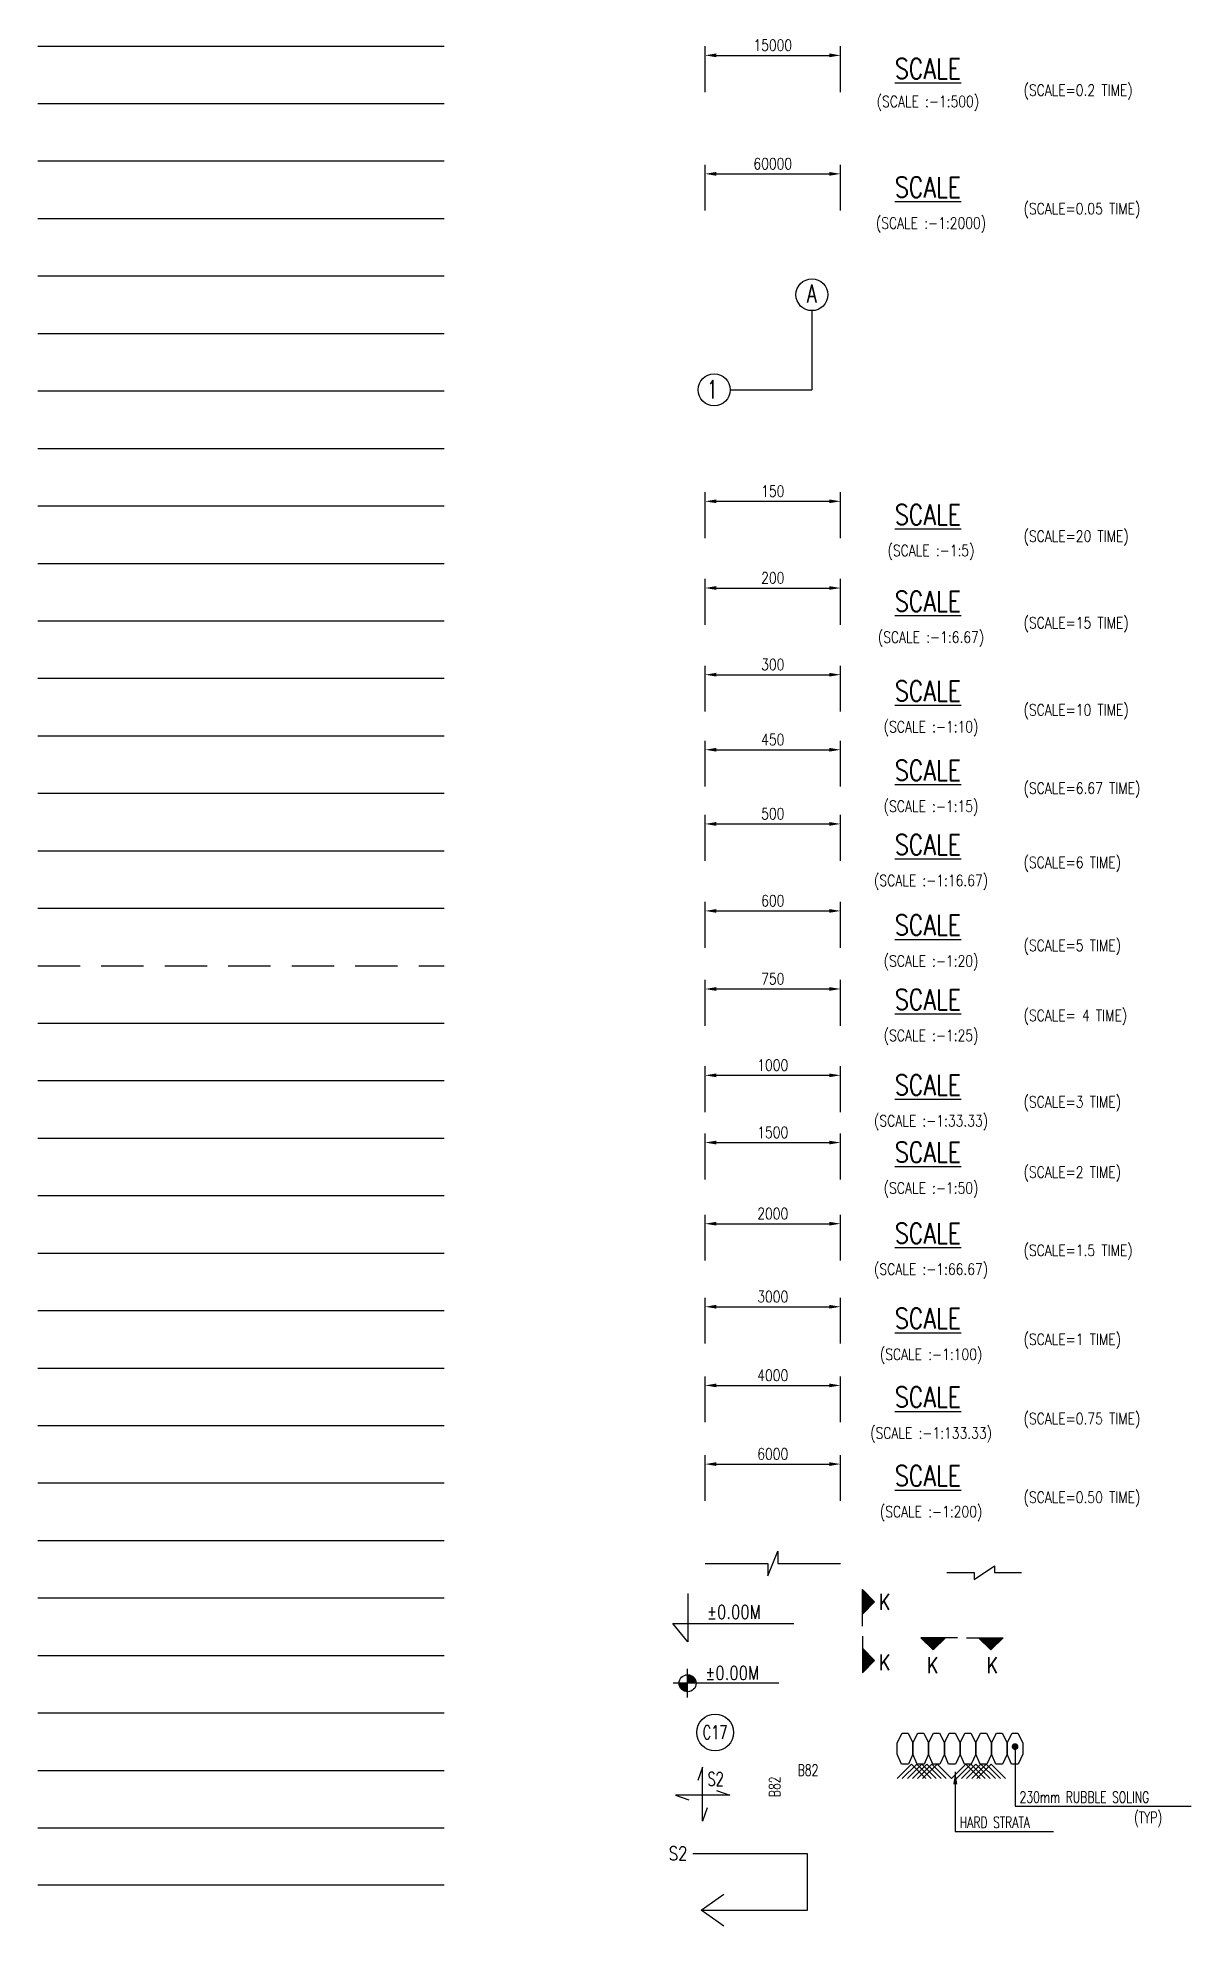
# Model space of a CAD drawing. Extents: x 455722 to 896904, y -439105 to -272741.
# Drawn here: x 455722 to 481269, y -339450 to -297623 of the extents above; entities that cross this region are included whole.
import ezdxf
from ezdxf.enums import TextEntityAlignment as Align
from ezdxf.lldxf.tags import DXFTag

# ---------------------------------------------------------------- set-up
doc = ezdxf.new("R2010")
doc.units = 0
doc.header["$LTSCALE"] = 500
doc.header["$MEASUREMENT"] = 0
doc.linetypes.add('HIDDEN2', pattern=[0.1875, 0.125, -0.0625])
doc.layers.get('DEFPOINTS').update_dxf_attribs({"color": 4})
for name, color, linetype in [('LINE CUT', 8, 'Continuous'), ('P.C.C.', 8, 'Continuous'), ('S-BEAM INNER', 4, 'HIDDEN2'), ('S-BEAM NO', 3, 'Continuous'), ('S-BEAM OUTER', 4, 'Continuous'), ('S-BEAM SIZES', 3, 'Continuous'), ('S-BRECK LINE', 8, 'Continuous'), ('S-CLOUD', 7, 'Continuous'), ('S-COLUMN', 1, 'Continuous'), ('S-COLUMN CIRCLE', 9, 'Continuous'), ('S-COLUMN HATCH', 8, 'Continuous'), ('S-COLUMN NO', 2, 'Continuous'), ('S-COLUMN SIZES', 2, 'Continuous'), ('S-CONCRET LINE', 4, 'Continuous'), ('S-CUT LINE', 8, 'Continuous'), ('S-DIM-1', 5, 'Continuous'), ('S-FILLING', 9, 'Continuous'), ('S-FOOTING', 4, 'Continuous'), ('S-FOOTING  DIMENTION', 5, 'Continuous'), ('S-FOOTING TYPE', 3, 'Continuous'), ('S-GRIDE CIRCLE', 8, 'Continuous'), ('S-GRIDE LINE', 8, 'CENTER'), ('S-GRIDE NO', 1, 'Continuous'), ('S-LEVEL SECTION', 3, 'Continuous'), ('S-LEVLE PLAN', 3, 'Continuous'), ('S-PCC', 9, 'Continuous'), ('S-REINFORCEMENT', 6, 'Continuous'), ('S-RETAINING WALL', 6, 'Continuous'), ('S-SECTION MARK', 1, 'Continuous'), ('S-SLAB MARK', 3, 'Continuous'), ('S-SLAB NO', 3, 'Continuous'), ('S-STIRUPS)', 3, 'Continuous'), ('S-SUNK', 9, 'Continuous'), ('S-TEXT', 2, 'Continuous'), ('S-TEXT-1', 4, 'Continuous'), ('S-TITLE', 6, 'Continuous'), ('S-WATER PROFING', 9, 'Continuous'), ('SCHEDULE LINE-1', 7, 'Continuous'), ('SCHEDULE LINE-2', 5, 'Continuous')]:
    doc.layers.add(name, color=color, linetype=linetype)
doc.styles.add('ROMANS', font='simplex.shx', dxfattribs={"width": 0.8, "height": 275, "bigfont": 'bigfont.shx'})
tags = doc.linetypes.add('CENTER', pattern=[2, 1.25, -0.25, 0.25, -0.25]).pattern_tags.tags
tags[10:11] = [DXFTag(74, 4), DXFTag(75, 0), DXFTag(340, '0'), DXFTag(46, 1.0), DXFTag(50, 0.0), DXFTag(44, 0.0), DXFTag(45, 0.0)]
tags[8:9] = [DXFTag(74, 4), DXFTag(75, 0), DXFTag(340, '0'), DXFTag(46, 1.0), DXFTag(50, 0.0), DXFTag(44, 0.0), DXFTag(45, 0.0)]
tags[6:7] = [DXFTag(74, 4), DXFTag(75, 0), DXFTag(340, '0'), DXFTag(46, 1.0), DXFTag(50, 0.0), DXFTag(44, 0.0), DXFTag(45, 0.0)]
tags[4:5] = [DXFTag(74, 4), DXFTag(75, 0), DXFTag(340, '0'), DXFTag(46, 1.0), DXFTag(50, 0.0), DXFTag(44, 0.0), DXFTag(45, 0.0)]
doc.dimstyles.new('dim10', dxfattribs={"dimtxt": 250, "dimasz": 250, "dimexe": 200, "dimexo": 200, "dimgap": 100, "dimtad": 1, "dimdec": 0, "dimlfac": 0.1, "dimzin": 0, "dimdsep": 46, "dimtxsty": 'ROMANS', "dimcen": 0, "dimclrd": 5, "dimclre": 5, "dimclrt": 4, "dimadec": 0, "dimazin": 0, "dimtfac": 1, "dimtdec": 0, "dimtix": 1, "dimtofl": 0, "dimtmove": 2, "dimatfit": 3, "dimfxl": 0, "dimtolj": 1, "dimtzin": 0, "dimlwd": -1, "dimlwe": -1, "dimarcsym": 0})
doc.dimstyles.new('dim100', dxfattribs={"dimtxt": 250, "dimasz": 250, "dimexe": 200, "dimexo": 200, "dimgap": 100, "dimtad": 1, "dimdec": 0, "dimzin": 0, "dimdsep": 46, "dimtxsty": 'ROMANS', "dimcen": 0, "dimclrd": 5, "dimclre": 5, "dimclrt": 4, "dimadec": 0, "dimazin": 0, "dimtfac": 1, "dimtdec": 0, "dimtix": 1, "dimtofl": 0, "dimtmove": 2, "dimatfit": 3, "dimfxl": 0, "dimtolj": 1, "dimtzin": 0, "dimlwd": -1, "dimlwe": -1, "dimarcsym": 0})
doc.dimstyles.new('dim133.33(0.75)', dxfattribs={"dimtxt": 250, "dimasz": 250, "dimexe": 200, "dimexo": 200, "dimgap": 100, "dimtad": 1, "dimdec": 0, "dimlfac": 1.333331, "dimzin": 0, "dimdsep": 46, "dimtxsty": 'ROMANS', "dimcen": 0, "dimclrd": 5, "dimclre": 5, "dimclrt": 4, "dimadec": 0, "dimazin": 0, "dimtfac": 1, "dimtdec": 0, "dimtix": 1, "dimtofl": 0, "dimtmove": 2, "dimatfit": 3, "dimfxl": 0, "dimtolj": 1, "dimtzin": 0, "dimlwd": -1, "dimlwe": -1, "dimarcsym": 0})
doc.dimstyles.new('dim15(6.67)', dxfattribs={"dimtxt": 250, "dimasz": 250, "dimexe": 200, "dimexo": 200, "dimgap": 100, "dimtad": 1, "dimdec": 0, "dimlfac": 0.15, "dimzin": 0, "dimdsep": 46, "dimtxsty": 'ROMANS', "dimcen": 0, "dimclrd": 5, "dimclre": 5, "dimclrt": 4, "dimadec": 0, "dimazin": 0, "dimtfac": 1, "dimtdec": 0, "dimtix": 1, "dimtofl": 0, "dimtmove": 2, "dimatfit": 3, "dimfxl": 0, "dimtolj": 1, "dimtzin": 0, "dimlwd": -1, "dimlwe": -1, "dimarcsym": 0})
doc.dimstyles.new('dim16.67(6)', dxfattribs={"dimtxt": 250, "dimasz": 250, "dimexe": 200, "dimexo": 200, "dimgap": 100, "dimtad": 1, "dimdec": 0, "dimlfac": 0.166665, "dimzin": 0, "dimdsep": 46, "dimtxsty": 'ROMANS', "dimcen": 0, "dimclrd": 5, "dimclre": 5, "dimclrt": 4, "dimadec": 0, "dimazin": 0, "dimtfac": 1, "dimtdec": 0, "dimtix": 1, "dimtofl": 0, "dimtmove": 2, "dimatfit": 3, "dimfxl": 0, "dimtolj": 1, "dimtzin": 0, "dimlwd": -1, "dimlwe": -1, "dimarcsym": 0})
doc.dimstyles.new('dim20', dxfattribs={"dimtxt": 250, "dimasz": 250, "dimexe": 200, "dimexo": 200, "dimgap": 100, "dimtad": 1, "dimdec": 0, "dimlfac": 0.2, "dimzin": 0, "dimdsep": 46, "dimtxsty": 'ROMANS', "dimcen": 0, "dimclrd": 5, "dimclre": 5, "dimclrt": 4, "dimadec": 0, "dimazin": 0, "dimtfac": 1, "dimtdec": 0, "dimtix": 1, "dimtofl": 0, "dimtmove": 2, "dimatfit": 3, "dimfxl": 0, "dimtolj": 1, "dimtzin": 0, "dimlwd": -1, "dimlwe": -1, "dimarcsym": 0})
doc.dimstyles.new('dim200', dxfattribs={"dimtxt": 250, "dimasz": 250, "dimexe": 200, "dimexo": 200, "dimgap": 100, "dimtad": 1, "dimdec": 0, "dimlfac": 2, "dimzin": 0, "dimdsep": 46, "dimtxsty": 'ROMANS', "dimcen": 0, "dimclrd": 5, "dimclre": 5, "dimclrt": 4, "dimadec": 0, "dimazin": 0, "dimtfac": 1, "dimtdec": 0, "dimtix": 1, "dimtofl": 0, "dimtmove": 2, "dimatfit": 3, "dimfxl": 0, "dimtolj": 1, "dimtzin": 0, "dimlwd": -1, "dimlwe": -1, "dimarcsym": 0})
doc.dimstyles.new('dim2000', dxfattribs={"dimtxt": 250, "dimasz": 250, "dimexe": 200, "dimexo": 200, "dimgap": 100, "dimtad": 1, "dimdec": 0, "dimlfac": 20, "dimzin": 0, "dimdsep": 46, "dimtxsty": 'ROMANS', "dimcen": 0, "dimclrd": 5, "dimclre": 5, "dimclrt": 4, "dimadec": 0, "dimazin": 0, "dimtfac": 1, "dimtdec": 0, "dimtix": 1, "dimtofl": 0, "dimtmove": 2, "dimatfit": 3, "dimfxl": 0, "dimtolj": 1, "dimtzin": 0, "dimlwd": -1, "dimlwe": -1, "dimarcsym": 0})
doc.dimstyles.new('dim25', dxfattribs={"dimtxt": 250, "dimasz": 250, "dimexe": 200, "dimexo": 200, "dimgap": 100, "dimtad": 1, "dimdec": 0, "dimlfac": 0.25, "dimzin": 0, "dimdsep": 46, "dimtxsty": 'ROMANS', "dimcen": 0, "dimclrd": 5, "dimclre": 5, "dimclrt": 4, "dimadec": 0, "dimazin": 0, "dimtfac": 1, "dimtdec": 0, "dimtix": 1, "dimtofl": 0, "dimtmove": 2, "dimatfit": 3, "dimfxl": 0, "dimtolj": 1, "dimtzin": 0, "dimlwd": -1, "dimlwe": -1, "dimarcsym": 0})
doc.dimstyles.new('dim33.33', dxfattribs={"dimtxt": 250, "dimasz": 250, "dimexe": 200, "dimexo": 200, "dimgap": 100, "dimtad": 1, "dimdec": 0, "dimlfac": 0.333331, "dimzin": 0, "dimdsep": 46, "dimtxsty": 'ROMANS', "dimcen": 0, "dimclrd": 5, "dimclre": 5, "dimclrt": 4, "dimadec": 0, "dimazin": 0, "dimtfac": 1, "dimtdec": 0, "dimtix": 1, "dimtofl": 0, "dimtmove": 2, "dimatfit": 3, "dimfxl": 0, "dimtolj": 1, "dimtzin": 0, "dimlwd": -1, "dimlwe": -1, "dimarcsym": 0})
doc.dimstyles.new('dim5', dxfattribs={"dimtxt": 250, "dimasz": 250, "dimexe": 200, "dimexo": 200, "dimgap": 100, "dimtad": 1, "dimdec": 0, "dimlfac": 0.05, "dimzin": 0, "dimdsep": 46, "dimtxsty": 'ROMANS', "dimcen": 0, "dimclrd": 5, "dimclre": 5, "dimclrt": 4, "dimadec": 0, "dimazin": 0, "dimtfac": 1, "dimtdec": 0, "dimtix": 1, "dimtofl": 0, "dimtmove": 2, "dimatfit": 3, "dimfxl": 0, "dimtolj": 1, "dimtzin": 0, "dimlwd": -1, "dimlwe": -1, "dimarcsym": 0})
doc.dimstyles.new('dim50', dxfattribs={"dimtxt": 250, "dimasz": 250, "dimexe": 200, "dimexo": 200, "dimgap": 100, "dimtad": 1, "dimdec": 0, "dimlfac": 0.5, "dimzin": 0, "dimdsep": 46, "dimtxsty": 'ROMANS', "dimcen": 0, "dimclrd": 5, "dimclre": 5, "dimclrt": 4, "dimadec": 0, "dimazin": 0, "dimtfac": 1, "dimtdec": 0, "dimtix": 1, "dimtofl": 0, "dimtmove": 2, "dimatfit": 3, "dimfxl": 0, "dimtolj": 1, "dimtzin": 0, "dimlwd": -1, "dimlwe": -1, "dimarcsym": 0})
doc.dimstyles.new('dim500', dxfattribs={"dimtxt": 250, "dimasz": 250, "dimexe": 200, "dimexo": 200, "dimgap": 100, "dimtad": 1, "dimdec": 0, "dimlfac": 5, "dimzin": 0, "dimdsep": 46, "dimtxsty": 'ROMANS', "dimcen": 0, "dimclrd": 5, "dimclre": 5, "dimclrt": 4, "dimadec": 0, "dimazin": 0, "dimtfac": 1, "dimtdec": 0, "dimtix": 1, "dimtofl": 0, "dimtmove": 2, "dimatfit": 3, "dimfxl": 0, "dimtolj": 1, "dimtzin": 0, "dimlwd": -1, "dimlwe": -1, "dimarcsym": 0})
doc.dimstyles.new('dim6.67(15)', dxfattribs={"dimtxt": 250, "dimasz": 250, "dimexe": 200, "dimexo": 200, "dimgap": 100, "dimtad": 1, "dimdec": 0, "dimlfac": 0.066667, "dimzin": 0, "dimdsep": 46, "dimtxsty": 'ROMANS', "dimcen": 0, "dimclrd": 5, "dimclre": 5, "dimclrt": 4, "dimadec": 0, "dimazin": 0, "dimtfac": 1, "dimtdec": 0, "dimtix": 1, "dimtofl": 0, "dimtmove": 2, "dimatfit": 3, "dimfxl": 0, "dimtolj": 1, "dimtzin": 0, "dimlwd": -1, "dimlwe": -1, "dimarcsym": 0})
doc.dimstyles.new('dim66.67(1.5)', dxfattribs={"dimtxt": 250, "dimasz": 250, "dimexe": 200, "dimexo": 200, "dimgap": 100, "dimtad": 1, "dimdec": 0, "dimlfac": 0.666666, "dimzin": 0, "dimdsep": 46, "dimtxsty": 'ROMANS', "dimcen": 0, "dimclrd": 5, "dimclre": 5, "dimclrt": 4, "dimadec": 0, "dimazin": 0, "dimtfac": 1, "dimtdec": 0, "dimtix": 1, "dimtofl": 0, "dimtmove": 2, "dimatfit": 3, "dimfxl": 0, "dimtolj": 1, "dimtzin": 0, "dimlwd": -1, "dimlwe": -1, "dimarcsym": 0})

msp = doc.modelspace()

# ---------------------------------------------------------------- texts
at = {"layer": 'S-BEAM NO', "style": 'ROMANS', "width": 0.7}
msp.add_text('B82', height=250, dxfattribs=at).set_placement((472782.728, -335992.208), align=Align.MIDDLE_CENTER)
msp.add_text('B82', height=250, rotation=90, dxfattribs=at).set_placement((472042.953, -336360.738), align=Align.MIDDLE_CENTER)
at = {"layer": 'S-COLUMN NO', "style": 'ROMANS', "width": 0.7}
msp.add_text('C17', height=300, dxfattribs=at).set_placement((470723.565, -335157.25), align=Align.MIDDLE)
at = {"layer": 'S-GRIDE NO', "style": 'ROMANS', "width": 0.7}
for s, p in [('A', (472867.667, -303289.381)), ('1', (470662.628, -305412.423))]:
    msp.add_text(s, height=400, dxfattribs=at).set_placement(p, align=Align.MIDDLE)
at = {"layer": 'S-LEVEL SECTION', "insert": (471138.069, -332490.947), "char_height": 300, "attachment_point": 5, "style": 'ROMANS'}
msp.add_mtext('%%P0.00M', dxfattribs=at)
at = {"layer": 'S-LEVLE PLAN', "insert": (471101.608, -333838.137), "char_height": 300, "attachment_point": 5, "style": 'ROMANS'}
msp.add_mtext('%%P0.00M', dxfattribs=at)
at = {"layer": 'S-SECTION MARK', "style": 'ROMANS', "width": 0.8}
for p in [(474480.006, -332264.266), (474480.006, -333603.045), (475545.709, -333666.317), (476865.504, -333666.317)]:
    msp.add_text('K', height=349.999, dxfattribs=at).set_placement(p, align=Align.MIDDLE)
at = {"layer": 'S-SLAB NO', "style": 'ROMANS', "width": 0.7}
msp.add_text('S2', height=300, dxfattribs=at).set_placement((470554.912, -336337.641))
at = {"layer": 'S-TEXT', "style": 'ROMANS', "width": 0.8}
msp.add_text('S2', height=300, dxfattribs=at).set_placement((469698.066, -337984.547))
at = {"layer": 'S-TEXT', "char_height": 250, "width": 16150, "attachment_point": 2, "style": 'ROMANS'}
for s, insert in [('(SCALE :-1:500)', (475437.95, -298908.576)), ('(SCALE :-1:2000)', (475505.843, -301601.147)), ('(SCALE :-1:5)', (475505.843, -308854.034)), ('(SCALE :-1:6.67)', (475505.843, -310774.027)), ('(SCALE :-1:10)', (475507.421, -312757.49)), ('(SCALE :-1:15)', (475507.421, -314519.427)), ('(SCALE :-1:16.67)', (475507.421, -316162.245)), ('(SCALE :-1:20)', (475507.421, -317945.675)), ('(SCALE :-1:25)', (475507.421, -319593.186)), ('(SCALE :-1:33.33)', (475507.421, -321485.248)), ('(SCALE :-1:50)', (475507.421, -322974.066)), ('(SCALE :-1:66.67)', (475507.421, -324771.389)), ('(SCALE :-1:100)', (475507.421, -326657.426)), ('(SCALE :-1:133.33)', (475507.421, -328400.075)), ('(SCALE :-1:200)', (475507.421, -330142.723))]:
    msp.add_mtext(s, dxfattribs=dict(at, insert=insert))
at = {"layer": 'S-TEXT-1', "style": 'ROMANS', "width": 0.7}
for s, p in [('230mm RUBBLE SOLING', (477467.732, -336589.83)), ('HARD STRATA', (476143.826, -337148.543)), ('(TYP)', (480001.87, -337043.694))]:
    msp.add_text(s, height=250, dxfattribs=at).set_placement(p, align=Align.MIDDLE_LEFT)
at = {"layer": 'S-TEXT-1', "char_height": 250, "width": 16150, "attachment_point": 1, "style": 'ROMANS'}
for s, insert in [('(SCALE=0.2 TIME)', (477554.986, -298658.391)), ('(SCALE=0.05 TIME)', (477554.986, -301283.376)), ('(SCALE=20 TIME)', (477554.986, -308536.263)), ('(SCALE=15 TIME)', (477554.986, -310456.256)), ('(SCALE=10 TIME)', (477554.986, -312385.261)), ('(SCALE=6.67 TIME)', (477554.986, -314119.306)), ('(SCALE=6 TIME)', (477554.986, -315762.124)), ('(SCALE=5 TIME)', (477554.986, -317601.183)), ('(SCALE= 4 TIME)', (477554.986, -319151.519)), ('(SCALE=3 TIME)', (477554.986, -321067.768)), ('(SCALE=2 TIME)', (477554.986, -322620.975)), ('(SCALE=1.5 TIME)', (477554.986, -324353.909)), ('(SCALE=1 TIME)', (477554.986, -326325.548)), ('(SCALE=0.75 TIME)', (477554.986, -328081.665)), ('(SCALE=0.50 TIME)', (477554.986, -329824.313))]:
    msp.add_mtext(s, dxfattribs=dict(at, insert=insert))
at = {"layer": 'S-TITLE', "style": 'ROMANS', "width": 0.8}
for p in [(475437.95, -298307.069), (475437.95, -300932.054), (475437.95, -308184.941), (475437.95, -310104.934), (475437.95, -312088.397), (475437.95, -313850.334), (475437.95, -315493.152), (475437.95, -317276.582), (475437.95, -318924.093), (475437.95, -320816.155), (475437.95, -322304.973), (475437.95, -324102.296), (475437.95, -325988.333), (475437.95, -327730.982), (475437.95, -329473.63)]:
    msp.add_text('%%USCALE', height=450, dxfattribs=at).set_placement(p, align=Align.MIDDLE_CENTER)

# ---------------------------------------------------------------- blocks, each defined once
blk = doc.blocks.new('*D179')
at = {"layer": 'DEFPOINTS', "color": 0}
for p in [(473501, -325729), (470501, -326744), (473501, -326744)]:
    blk.add_point(p, dxfattribs=at)
at = {"layer": 'S-DIM-1', "color": 5}
for p, q in [((470501, -326544), (470501, -325529)), ((470751, -325729), (473251, -325729)), ((473501, -326544), (473501, -325529))]:
    blk.add_line(p, q, dxfattribs=at)
for points in [[(470751, -325687), (470751, -325770), (470501, -325729)], [(473251, -325687), (473251, -325770), (473501, -325729)]]:
    blk.add_solid(points, dxfattribs=at)
at = {"layer": 'S-DIM-1', "color": 4, "insert": (472001, -325504), "char_height": 250, "attachment_point": 5, "style": 'ROMANS'}
blk.add_mtext('\\A1;3000', dxfattribs=at)
blk = doc.blocks.new('*D180')
at = {"layer": 'DEFPOINTS', "color": 0}
for p in [(473501, -322092), (470501, -323107), (473501, -323107)]:
    blk.add_point(p, dxfattribs=at)
at = {"layer": 'S-DIM-1', "color": 5}
for p, q in [((470501, -322907), (470501, -321892)), ((473501, -322907), (473501, -321892)), ((470751, -322092), (473251, -322092))]:
    blk.add_line(p, q, dxfattribs=at)
for points in [[(470751, -322051), (470751, -322134), (470501, -322092)], [(473251, -322051), (473251, -322134), (473501, -322092)]]:
    blk.add_solid(points, dxfattribs=at)
at = {"layer": 'S-DIM-1', "color": 4, "insert": (472001, -321867), "char_height": 250, "attachment_point": 5, "style": 'ROMANS'}
blk.add_mtext('\\A1;1500', dxfattribs=at)
blk = doc.blocks.new('*D181')
at = {"layer": 'DEFPOINTS', "color": 0}
for p in [(473501, -318691), (470501, -319706), (473501, -319706)]:
    blk.add_point(p, dxfattribs=at)
at = {"layer": 'S-DIM-1', "color": 5}
for p, q in [((470501, -319506), (470501, -318491)), ((470751, -318691), (473251, -318691)), ((473501, -319506), (473501, -318491))]:
    blk.add_line(p, q, dxfattribs=at)
for points in [[(470751, -318649), (470751, -318733), (470501, -318691)], [(473251, -318649), (473251, -318733), (473501, -318691)]]:
    blk.add_solid(points, dxfattribs=at)
at = {"layer": 'S-DIM-1', "color": 4, "insert": (472001, -318466), "char_height": 250, "attachment_point": 5, "style": 'ROMANS'}
blk.add_mtext('\\A1;750', dxfattribs=at)
blk = doc.blocks.new('*D182')
at = {"layer": 'DEFPOINTS', "color": 0}
for p in [(473501, -316962), (470501, -317977), (473501, -317977)]:
    blk.add_point(p, dxfattribs=at)
at = {"layer": 'S-DIM-1', "color": 5}
for p, q in [((470501, -317777), (470501, -316762)), ((470751, -316962), (473251, -316962)), ((473501, -317777), (473501, -316762))]:
    blk.add_line(p, q, dxfattribs=at)
for points in [[(470751, -316920), (470751, -317003), (470501, -316962)], [(473251, -316920), (473251, -317003), (473501, -316962)]]:
    blk.add_solid(points, dxfattribs=at)
at = {"layer": 'S-DIM-1', "color": 4, "insert": (472001, -316737), "char_height": 250, "attachment_point": 5, "style": 'ROMANS'}
blk.add_mtext('\\A1;600', dxfattribs=at)
blk = doc.blocks.new('*D183')
at = {"layer": 'DEFPOINTS', "color": 0}
for p in [(473501, -313392), (470501, -314407), (473501, -314407)]:
    blk.add_point(p, dxfattribs=at)
at = {"layer": 'S-DIM-1', "color": 5}
for p, q in [((470501, -314207), (470501, -313192)), ((473501, -314207), (473501, -313192)), ((470751, -313392), (473251, -313392))]:
    blk.add_line(p, q, dxfattribs=at)
for points in [[(470751, -313351), (470751, -313434), (470501, -313392)], [(473251, -313351), (473251, -313434), (473501, -313392)]]:
    blk.add_solid(points, dxfattribs=at)
at = {"layer": 'S-DIM-1', "color": 4, "insert": (472001, -313167), "char_height": 250, "attachment_point": 5, "style": 'ROMANS'}
blk.add_mtext('\\A1;450', dxfattribs=at)
blk = doc.blocks.new('*D184')
at = {"layer": 'DEFPOINTS', "color": 0}
for p in [(473501, -311730), (470501, -312745), (473501, -312745)]:
    blk.add_point(p, dxfattribs=at)
at = {"layer": 'S-DIM-1', "color": 5}
for p, q in [((470501, -312545), (470501, -311530)), ((473501, -312545), (473501, -311530)), ((470751, -311730), (473251, -311730))]:
    blk.add_line(p, q, dxfattribs=at)
for points in [[(470751, -311688), (470751, -311771), (470501, -311730)], [(473251, -311688), (473251, -311771), (473501, -311730)]]:
    blk.add_solid(points, dxfattribs=at)
at = {"layer": 'S-DIM-1', "color": 4, "insert": (472001, -311505), "char_height": 250, "attachment_point": 5, "style": 'ROMANS'}
blk.add_mtext('\\A1;300', dxfattribs=at)
blk = doc.blocks.new('*D185')
at = {"layer": 'DEFPOINTS', "color": 0}
for p in [(473501, -309810), (470501, -310825), (473501, -310825)]:
    blk.add_point(p, dxfattribs=at)
at = {"layer": 'S-DIM-1', "color": 5}
for p, q in [((470501, -310625), (470501, -309610)), ((470751, -309810), (473251, -309810)), ((473501, -310625), (473501, -309610))]:
    blk.add_line(p, q, dxfattribs=at)
for points in [[(470751, -309768), (470751, -309851), (470501, -309810)], [(473251, -309768), (473251, -309851), (473501, -309810)]]:
    blk.add_solid(points, dxfattribs=at)
at = {"layer": 'S-DIM-1', "color": 4, "insert": (472001, -309585), "char_height": 250, "attachment_point": 5, "style": 'ROMANS'}
blk.add_mtext('\\A1;200', dxfattribs=at)
blk = doc.blocks.new('*D186')
at = {"layer": 'DEFPOINTS', "color": 0}
for p in [(473501, -323890), (470501, -324905), (473501, -324905)]:
    blk.add_point(p, dxfattribs=at)
at = {"layer": 'S-DIM-1', "color": 5}
for p, q in [((470501, -324705), (470501, -323690)), ((473501, -324705), (473501, -323690)), ((470751, -323890), (473251, -323890))]:
    blk.add_line(p, q, dxfattribs=at)
for points in [[(470751, -323848), (470751, -323931), (470501, -323890)], [(473251, -323848), (473251, -323931), (473501, -323890)]]:
    blk.add_solid(points, dxfattribs=at)
at = {"layer": 'S-DIM-1', "color": 4, "insert": (472001, -323665), "char_height": 250, "attachment_point": 5, "style": 'ROMANS'}
blk.add_mtext('\\A1;2000', dxfattribs=at)
blk = doc.blocks.new('*D187')
at = {"layer": 'DEFPOINTS', "color": 0}
for p in [(473501, -320603), (470501, -321619), (473501, -321619)]:
    blk.add_point(p, dxfattribs=at)
at = {"layer": 'S-DIM-1', "color": 5}
for p, q in [((470501, -321419), (470501, -320403)), ((470751, -320603), (473251, -320603)), ((473501, -321419), (473501, -320403))]:
    blk.add_line(p, q, dxfattribs=at)
for points in [[(470751, -320562), (470751, -320645), (470501, -320603)], [(473251, -320562), (473251, -320645), (473501, -320603)]]:
    blk.add_solid(points, dxfattribs=at)
at = {"layer": 'S-DIM-1', "color": 4, "insert": (472001, -320378), "char_height": 250, "attachment_point": 5, "style": 'ROMANS'}
blk.add_mtext('\\A1;1000', dxfattribs=at)
blk = doc.blocks.new('*D188')
at = {"layer": 'DEFPOINTS', "color": 0}
for p in [(473501, -315035), (470501, -316050), (473501, -316050)]:
    blk.add_point(p, dxfattribs=at)
at = {"layer": 'S-DIM-1', "color": 5}
for p, q in [((470501, -315850), (470501, -314835)), ((473501, -315850), (473501, -314835)), ((470751, -315035), (473251, -315035))]:
    blk.add_line(p, q, dxfattribs=at)
for points in [[(470751, -314993), (470751, -315077), (470501, -315035)], [(473251, -314993), (473251, -315077), (473501, -315035)]]:
    blk.add_solid(points, dxfattribs=at)
at = {"layer": 'S-DIM-1', "color": 4, "insert": (472001, -314810), "char_height": 250, "attachment_point": 5, "style": 'ROMANS'}
blk.add_mtext('\\A1;500', dxfattribs=at)
blk = doc.blocks.new('*D189')
at = {"layer": 'DEFPOINTS', "color": 0}
for p in [(473501, -327471), (470501, -328486), (473501, -328486)]:
    blk.add_point(p, dxfattribs=at)
at = {"layer": 'S-DIM-1', "color": 5}
for p, q in [((470501, -328286), (470501, -327271)), ((470751, -327471), (473251, -327471)), ((473501, -328286), (473501, -327271))]:
    blk.add_line(p, q, dxfattribs=at)
for points in [[(470751, -327430), (470751, -327513), (470501, -327471)], [(473251, -327430), (473251, -327513), (473501, -327471)]]:
    blk.add_solid(points, dxfattribs=at)
at = {"layer": 'S-DIM-1', "color": 4, "insert": (472001, -327246), "char_height": 250, "attachment_point": 5, "style": 'ROMANS'}
blk.add_mtext('\\A1;4000', dxfattribs=at)
blk = doc.blocks.new('*D190')
at = {"layer": 'DEFPOINTS', "color": 0}
for p in [(473501, -307890), (470501, -308905), (473501, -308905)]:
    blk.add_point(p, dxfattribs=at)
at = {"layer": 'S-DIM-1', "color": 5}
for p, q in [((470501, -308705), (470501, -307690)), ((473501, -308705), (473501, -307690)), ((470751, -307890), (473251, -307890))]:
    blk.add_line(p, q, dxfattribs=at)
for points in [[(470751, -307848), (470751, -307931), (470501, -307890)], [(473251, -307848), (473251, -307931), (473501, -307890)]]:
    blk.add_solid(points, dxfattribs=at)
at = {"layer": 'S-DIM-1', "color": 4, "insert": (472001, -307665), "char_height": 250, "attachment_point": 5, "style": 'ROMANS'}
blk.add_mtext('\\A1;150', dxfattribs=at)
blk = doc.blocks.new('*D191')
at = {"layer": 'DEFPOINTS', "color": 0}
for p in [(473501, -300637), (470501, -301652), (473501, -301652)]:
    blk.add_point(p, dxfattribs=at)
at = {"layer": 'S-DIM-1', "color": 5}
for p, q in [((470501, -301452), (470501, -300437)), ((470751, -300637), (473251, -300637)), ((473501, -301452), (473501, -300437))]:
    blk.add_line(p, q, dxfattribs=at)
for points in [[(470751, -300595), (470751, -300679), (470501, -300637)], [(473251, -300595), (473251, -300679), (473501, -300637)]]:
    blk.add_solid(points, dxfattribs=at)
at = {"layer": 'S-DIM-1', "color": 4, "insert": (472001, -300412), "char_height": 250, "attachment_point": 5, "style": 'ROMANS'}
blk.add_mtext('\\A1;60000', dxfattribs=at)
blk = doc.blocks.new('*D192')
at = {"layer": 'DEFPOINTS', "color": 0}
for p in [(473501, -298012), (470501, -299027), (473501, -299027)]:
    blk.add_point(p, dxfattribs=at)
at = {"layer": 'S-DIM-1', "color": 5}
for p, q in [((470501, -298827), (470501, -297812)), ((470751, -298012), (473251, -298012)), ((473501, -298827), (473501, -297812))]:
    blk.add_line(p, q, dxfattribs=at)
for points in [[(470751, -297970), (470751, -298054), (470501, -298012)], [(473251, -297970), (473251, -298054), (473501, -298012)]]:
    blk.add_solid(points, dxfattribs=at)
at = {"layer": 'S-DIM-1', "color": 4, "insert": (472001, -297787), "char_height": 250, "attachment_point": 5, "style": 'ROMANS'}
blk.add_mtext('\\A1;15000', dxfattribs=at)
blk = doc.blocks.new('*D193')
at = {"layer": 'DEFPOINTS', "color": 0}
for p in [(473501, -329214), (470501, -330229), (473501, -330229)]:
    blk.add_point(p, dxfattribs=at)
at = {"layer": 'S-DIM-1', "color": 5}
for p, q in [((470501, -330029), (470501, -329014)), ((473501, -330029), (473501, -329014)), ((470751, -329214), (473251, -329214))]:
    blk.add_line(p, q, dxfattribs=at)
for points in [[(470751, -329172), (470751, -329256), (470501, -329214)], [(473251, -329172), (473251, -329256), (473501, -329214)]]:
    blk.add_solid(points, dxfattribs=at)
at = {"layer": 'S-DIM-1', "color": 4, "insert": (472001, -328989), "char_height": 250, "attachment_point": 5, "style": 'ROMANS'}
blk.add_mtext('\\A1;6000', dxfattribs=at)
blk = doc.blocks.new('*U178')
at = {"layer": 'LINE CUT'}
blk.add_lwpolyline([(-550, 0), (-150, 0), (-150, 100), (150, -100), (150, 0), (550, 0)], dxfattribs=at)

# ---------------------------------------------------------------- dimensions: what is measured, and where the dimension line sits
at = {"layer": 'S-DIM-1'}
for base, p1, p2, dimstyle, picture, middle in [((473501.047, -298011.885), (470501.047, -299027.013), (473501.047, -299027.013), 'dim500', '*D192', (472001.047, -297786.885)), ((473501.047, -300636.87), (470501.047, -301651.998), (473501.047, -301651.998), 'dim2000', '*D191', (472001.047, -300411.87)), ((473501.047, -307889.756), (470501.047, -308904.885), (473501.047, -308904.885), 'dim5', '*D190', (472001.047, -307664.756)), ((473501.047, -309809.75), (470501.047, -310824.878), (473501.047, -310824.878), 'dim6.67(15)', '*D185', (472001.047, -309584.75)), ((473501.047, -311729.744), (470501.047, -312744.872), (473501.047, -312744.872), 'dim10', '*D184', (472001.047, -311504.744)), ((473501.047, -313392.287), (470501.047, -314407.416), (473501.047, -314407.416), 'dim15(6.67)', '*D183', (472001.047, -313167.287)), ((473501.047, -315035.106), (470501.047, -316050.234), (473501.047, -316050.234), 'dim16.67(6)', '*D188', (472001.047, -314810.106)), ((473501.047, -316961.796), (470501.047, -317976.924), (473501.047, -317976.924), 'dim20', '*D182', (472001.047, -316736.796)), ((473501.047, -318690.998), (470501.047, -319706.126), (473501.047, -319706.126), 'dim25', '*D181', (472001.047, -318465.998)), ((473501.047, -320603.482), (470501.047, -321618.61), (473501.047, -321618.61), 'dim33.33', '*D187', (472001.047, -320378.482)), ((473501.047, -322092.3), (470501.047, -323107.428), (473501.047, -323107.428), 'dim50', '*D180', (472001.047, -321867.3)), ((473501.047, -323889.623), (470501.047, -324904.751), (473501.047, -324904.751), 'dim66.67(1.5)', '*D186', (472001.047, -323664.623)), ((473501.047, -325728.579), (470501.047, -326743.707), (473501.047, -326743.707), 'dim100', '*D179', (472001.047, -325503.579)), ((473501.047, -327471.228), (470501.047, -328486.356), (473501.047, -328486.356), 'dim133.33(0.75)', '*D189', (472001.047, -327246.228)), ((473501.047, -329213.876), (470501.047, -330229.004), (473501.047, -330229.004), 'dim200', '*D193', (472001.047, -328988.876))]:
    dim = msp.add_linear_dim(base=base, p1=p1, p2=p2, dimstyle=dimstyle, dxfattribs=at)
    dim.commit()
    dim.dimension.update_dxf_attribs({"geometry": picture, "text_midpoint": middle})

# ---------------------------------------------------------------- hatches: boundary and pattern name
at = {"layer": 'S-LEVLE PLAN'}
h = msp.add_hatch(color=256, dxfattribs=at)
h.paths.add_polyline_path([(470115.873, -333879.841), (470115.873, -334068.188), (470304.22, -334068.188, 0.414213562)])
h.paths.add_polyline_path([(470115.873, -334068.188), (469927.527, -334068.188, 0.414213562), (470115.873, -334256.534)])
at = {"layer": 'S-SECTION MARK', "ltscale": 5}
h = msp.add_hatch(dxfattribs=at)
h.set_pattern_fill('ANSI31', color=256, scale=172.406964, angle=-90, style=0)
h.set_pattern_definition([(315, (472151.116, -257668.487), (15.2387667, 15.2387667), [])])
h.paths.add_polyline_path([(474257.223, -332265.627), (473990.094, -331993.762), (473990.094, -332537.493)])
h = msp.add_hatch(dxfattribs=at)
h.set_pattern_fill('ANSI31', color=256, scale=172.406964, angle=-90, style=0)
h.set_pattern_definition([(45, (472151.116, -408163.454), (15.2387667, -15.2387667), [])])
h.paths.add_polyline_path([(474257.223, -333566.313), (473990.094, -333838.178), (473990.094, -333294.448)])
h = msp.add_hatch(dxfattribs=at)
h.set_pattern_fill('ANSI31', color=256, scale=172.406964, angle=-180, style=0)
h.set_pattern_definition([(315, (400954.152, -331224.08), (-15.2387667, -15.2387667), [])])
h.paths.add_polyline_path([(475551.293, -333330.187), (475279.428, -333063.057), (475823.158, -333063.057)])
h = msp.add_hatch(dxfattribs=at)
h.set_pattern_fill('ANSI31', color=256, scale=172.406964, angle=-180, style=0)
h.set_pattern_definition([(225, (551429.702, -331224.08), (15.2387667, -15.2387667), [])])
h.paths.add_polyline_path([(476832.561, -333330.187), (477104.426, -333063.057), (476560.696, -333063.057)])

# ---------------------------------------------------------------- linework, layer by layer
at = {"layer": 'P.C.C.'}
for points in [[(475003.78, -335860.941), (474853.129, -335860.941), (474758.099, -335640.402), (474758.099, -335387.367), (474866.817, -335170.941), (474996.936, -335170.941), (475105.791, -335387.367), (475105.791, -335640.402), (475003.78, -335860.941)], [(475351.471, -335860.941), (475200.82, -335860.941), (475105.791, -335640.402), (475105.791, -335387.367), (475214.509, -335170.941), (475344.627, -335170.941), (475453.482, -335387.367), (475453.482, -335640.402), (475351.471, -335860.941)], [(475699.162, -335860.941), (475548.511, -335860.941), (475453.482, -335640.402), (475453.482, -335387.367), (475562.2, -335170.941), (475692.318, -335170.941), (475801.173, -335387.367), (475801.173, -335640.402), (475699.162, -335860.941)], [(476046.854, -335860.941), (475896.202, -335860.941), (475801.173, -335640.402), (475801.173, -335387.367), (475909.891, -335170.941), (476040.009, -335170.941), (476148.864, -335387.367), (476148.864, -335640.402), (476046.854, -335860.941)], [(476394.545, -335860.941), (476243.894, -335860.941), (476148.864, -335640.402), (476148.864, -335387.367), (476257.582, -335170.941), (476387.701, -335170.941), (476496.555, -335387.367), (476496.555, -335640.402), (476394.545, -335860.941)], [(476742.236, -335860.941), (476591.585, -335860.941), (476496.555, -335640.402), (476496.555, -335387.367), (476605.274, -335170.941), (476735.392, -335170.941), (476844.247, -335387.367), (476844.247, -335640.402), (476742.236, -335860.941)], [(477089.927, -335860.941), (476939.276, -335860.941), (476844.247, -335640.402), (476844.247, -335387.367), (476952.965, -335170.941), (477083.083, -335170.941), (477191.938, -335387.367), (477191.938, -335640.402), (477089.927, -335860.941)], [(477437.619, -335860.941), (477286.967, -335860.941), (477191.938, -335640.402), (477191.938, -335387.367), (477300.656, -335170.941), (477430.774, -335170.941), (477539.629, -335387.367), (477539.629, -335640.402), (477437.619, -335860.941)], [(474758.099, -336179.139), (475076.297, -335860.941), (475394.495, -336179.139)], [(474870.599, -336179.139), (475188.797, -335860.941), (475506.995, -336179.139)], [(474983.099, -336179.139), (475301.297, -335860.941), (475619.495, -336179.139)], [(475095.599, -336179.139), (475413.797, -335860.941), (475731.995, -336179.139)], [(475208.099, -336179.139), (475526.297, -335860.941), (475844.495, -336179.139)], [(475320.599, -336179.139), (475638.797, -335860.941), (475956.995, -336179.139)], [(475956.995, -336179.139), (476275.194, -335860.941), (476593.392, -336179.139)], [(476069.495, -336179.139), (476387.694, -335860.941), (476705.892, -336179.139)], [(476181.995, -336179.139), (476500.194, -335860.941), (476818.392, -336179.139)], [(476294.495, -336179.139), (476612.694, -335860.941), (476930.892, -336179.139)], [(476406.995, -336179.139), (476725.194, -335860.941), (477043.392, -336179.139)], [(476519.495, -336179.139), (476837.694, -335860.941), (477155.892, -336179.139)]]:
    msp.add_lwpolyline(points, dxfattribs=at)
at = {"layer": 'S-BEAM INNER', "ltscale": 15}
msp.add_line((455722.49, -318174.887), (464725.416, -318174.887), dxfattribs=at)
at = {"layer": 'S-BEAM NO'}
msp.add_line((455722.49, -319447.952), (464725.416, -319447.952), dxfattribs=at)
at = {"layer": 'S-BEAM OUTER'}
msp.add_line((455722.49, -316901.822), (464725.416, -316901.822), dxfattribs=at)
at = {"layer": 'S-BRECK LINE'}
msp.add_lwpolyline([(470501.047, -331416.876), (471888.232, -331416.876), (471888.232, -331691.624), (472113.863, -331142.128), (472113.863, -331416.876), (473501.047, -331416.876)], dxfattribs=at)
at = {"layer": 'S-CLOUD'}
msp.add_line((455722.49, -327086.343), (464725.416, -327086.343), dxfattribs=at)
at = {"layer": 'S-COLUMN'}
msp.add_line((455722.49, -301625.041), (464725.416, -301625.041), dxfattribs=at)
at = {"layer": 'S-COLUMN CIRCLE'}
msp.add_line((455722.49, -304171.171), (464725.416, -304171.171), dxfattribs=at)
msp.add_circle((470723.565, -335157.25), 407.525, dxfattribs=at)
at = {"layer": 'S-COLUMN HATCH'}
msp.add_line((455722.49, -305444.236), (464725.416, -305444.236), dxfattribs=at)
at = {"layer": 'S-COLUMN NO'}
msp.add_line((455722.49, -302898.106), (464725.416, -302898.106), dxfattribs=at)
at = {"layer": 'S-COLUMN SIZES', "lineweight": -2}
msp.add_line((455722.49, -338531.333), (464725.416, -338531.333), dxfattribs=at)
at = {"layer": 'S-CONCRET LINE'}
msp.add_line((455722.49, -333451.668), (464725.416, -333451.668), dxfattribs=at)
at = {"layer": 'S-CUT LINE'}
msp.add_line((455722.49, -330905.538), (464725.416, -330905.538), dxfattribs=at)
at = {"layer": 'S-DIM-1'}
msp.add_line((455722.49, -315628.757), (464725.416, -315628.757), dxfattribs=at)
at = {"layer": 'S-FILLING'}
msp.add_line((455722.49, -337270.864), (464725.416, -337270.864), dxfattribs=at)
at = {"layer": 'S-FOOTING'}
msp.add_line((455722.49, -297805.845), (464725.416, -297805.845), dxfattribs=at)
at = {"layer": 'S-FOOTING  DIMENTION'}
msp.add_line((455722.49, -299078.911), (464725.416, -299078.911), dxfattribs=at)
at = {"layer": 'S-FOOTING TYPE'}
msp.add_line((455722.49, -300351.976), (464725.416, -300351.976), dxfattribs=at)
at = {"layer": 'S-GRIDE CIRCLE'}
msp.add_line((455722.49, -309263.431), (464725.416, -309263.431), dxfattribs=at)
at = {"layer": 'S-GRIDE CIRCLE', "linetype": 'Continuous'}
for centre in [(472867.615, -303314.478), (470703.184, -305420.863)]:
    msp.add_circle(centre, 352.642, dxfattribs=at)
at = {"layer": 'S-GRIDE LINE'}
for p, q in [((472867.615, -303667.119), (472867.615, -305420.863)), ((471055.826, -305420.863), (472867.615, -305420.863)), ((455722.49, -306717.301), (464725.416, -306717.301))]:
    msp.add_line(p, q, dxfattribs=at)
at = {"layer": 'S-GRIDE NO'}
msp.add_line((455722.49, -307990.366), (464725.416, -307990.366), dxfattribs=at)
at = {"layer": 'S-LEVEL SECTION'}
msp.add_lwpolyline([(470120.707, -332081.486), (470120.707, -333154.232), (469786.622, -332744.13), (472470.152, -332744.13)], dxfattribs=at)
at = {"layer": 'S-LEVLE PLAN'}
msp.add_line((470115.873, -334385.249), (470115.873, -333751.126), dxfattribs=at)
msp.add_lwpolyline([(472133.38, -334068.188), (469798.812, -334068.188)], dxfattribs=at)
msp.add_circle((470115.873, -334068.188), 188.347, dxfattribs=at)
at = {"layer": 'S-PCC'}
msp.add_line((455722.49, -334724.733), (464725.416, -334724.733), dxfattribs=at)
at = {"layer": 'S-REINFORCEMENT'}
msp.add_line((455722.49, -324540.213), (464725.416, -324540.213), dxfattribs=at)
at = {"layer": 'S-RETAINING WALL'}
msp.add_line((455722.49, -310536.496), (464725.416, -310536.496), dxfattribs=at)
at = {"layer": 'S-SECTION MARK'}
for p, q in [((455722.49, -323267.148), (464725.416, -323267.148)), ((473990.094, -332806.62), (473990.094, -331993.762)), ((473990.094, -331993.762), (474257.223, -332265.627)), ((473990.094, -332537.493), (474257.223, -332265.627)), ((473990.094, -333025.32), (473990.094, -333838.178)), ((473990.094, -333294.448), (474257.223, -333566.313)), ((476092.286, -333063.057), (475279.428, -333063.057)), ((475279.428, -333063.057), (475551.293, -333330.187)), ((475823.158, -333063.057), (475551.293, -333330.187)), ((476291.569, -333063.057), (477104.426, -333063.057)), ((476560.696, -333063.057), (476832.561, -333330.187)), ((477104.426, -333063.057), (476832.561, -333330.187)), ((473990.094, -333838.178), (474257.223, -333566.313))]:
    msp.add_line(p, q, dxfattribs=at)
at = {"layer": 'S-SLAB MARK'}
msp.add_line((455722.49, -321994.082), (464725.416, -321994.082), dxfattribs=at)
for points in [[(470550.024, -336830.747), (470447.199, -337125.663), (470447.199, -335925.663), (470344.374, -336220.578)], [(470752.284, -336440.741), (471047.199, -336543.566), (469847.199, -336543.566), (470142.114, -336646.391)]]:
    msp.add_lwpolyline(points, dxfattribs=at)
at = {"layer": 'S-SLAB NO'}
msp.add_line((455722.49, -320721.017), (464725.416, -320721.017), dxfattribs=at)
at = {"layer": 'S-STIRUPS)'}
msp.add_line((455722.49, -325813.278), (464725.416, -325813.278), dxfattribs=at)
at = {"layer": 'S-SUNK'}
msp.add_line((455722.49, -332178.603), (464725.416, -332178.603), dxfattribs=at)
at = {"layer": 'S-TEXT'}
msp.add_line((455722.49, -311809.562), (464725.416, -311809.562), dxfattribs=at)
at = {"layer": 'S-TEXT-1'}
msp.add_line((455722.49, -314355.692), (464725.416, -314355.692), dxfattribs=at)
at = {"layer": 'S-TITLE'}
msp.add_line((455722.49, -313082.627), (464725.416, -313082.627), dxfattribs=at)
at = {"layer": 'S-WATER PROFING'}
msp.add_line((455722.49, -335997.799), (464725.416, -335997.799), dxfattribs=at)
at = {"layer": 'SCHEDULE LINE-1'}
msp.add_line((455722.49, -328359.408), (464725.416, -328359.408), dxfattribs=at)
at = {"layer": 'SCHEDULE LINE-2'}
msp.add_line((455722.49, -329632.473), (464725.416, -329632.473), dxfattribs=at)

# ---------------------------------------------------------------- block references
at = {"layer": 'S-BEAM SIZES', "color": 3, "ltscale": 0.05, "xscale": -1.5, "yscale": 1.5, "zscale": 1.5, "rotation": 180}
msp.add_blockref('*U178', (476684.966, -331617.142), dxfattribs=at)

msp.set_redraw_order([(e.dxf.handle, doc.entitydb.next_handle()) for e in msp.query("TEXT MTEXT ATTDEF DIMENSION ARC_DIMENSION")])  # texts and dimensions are drawn at this point

# ---------------------------------------------------------------- leaders
at = {"layer": 'S-DIM-1'}
for points, dimstyle, override in [([(477367.732, -335470.978), (477367.732, -336789.83), (481269.125, -336789.83)], 'dim33.33', {"dimtxt": 275, "dimasz": 150, "dimtofl": 1, "dimldrblk": 'Dot'}), ([(476043.826, -336029.691), (476043.826, -337348.543), (478219.886, -337348.543)], 'dim33.33', {"dimtxt": 275, "dimasz": 275, "dimtofl": 1}), ([(470417.528, -339096.001), (472767.528, -339096.001), (472767.528, -337846.001), (470231.621, -337846.001)], 'dim200', {"dimasz": 500, "dimgap": 100, "dimtad": 0, "dimldrblk": 'Open90'})]:
    msp.add_leader(points, dimstyle=dimstyle, override=override, dxfattribs=at)

doc.saveas('drawing.dxf')
